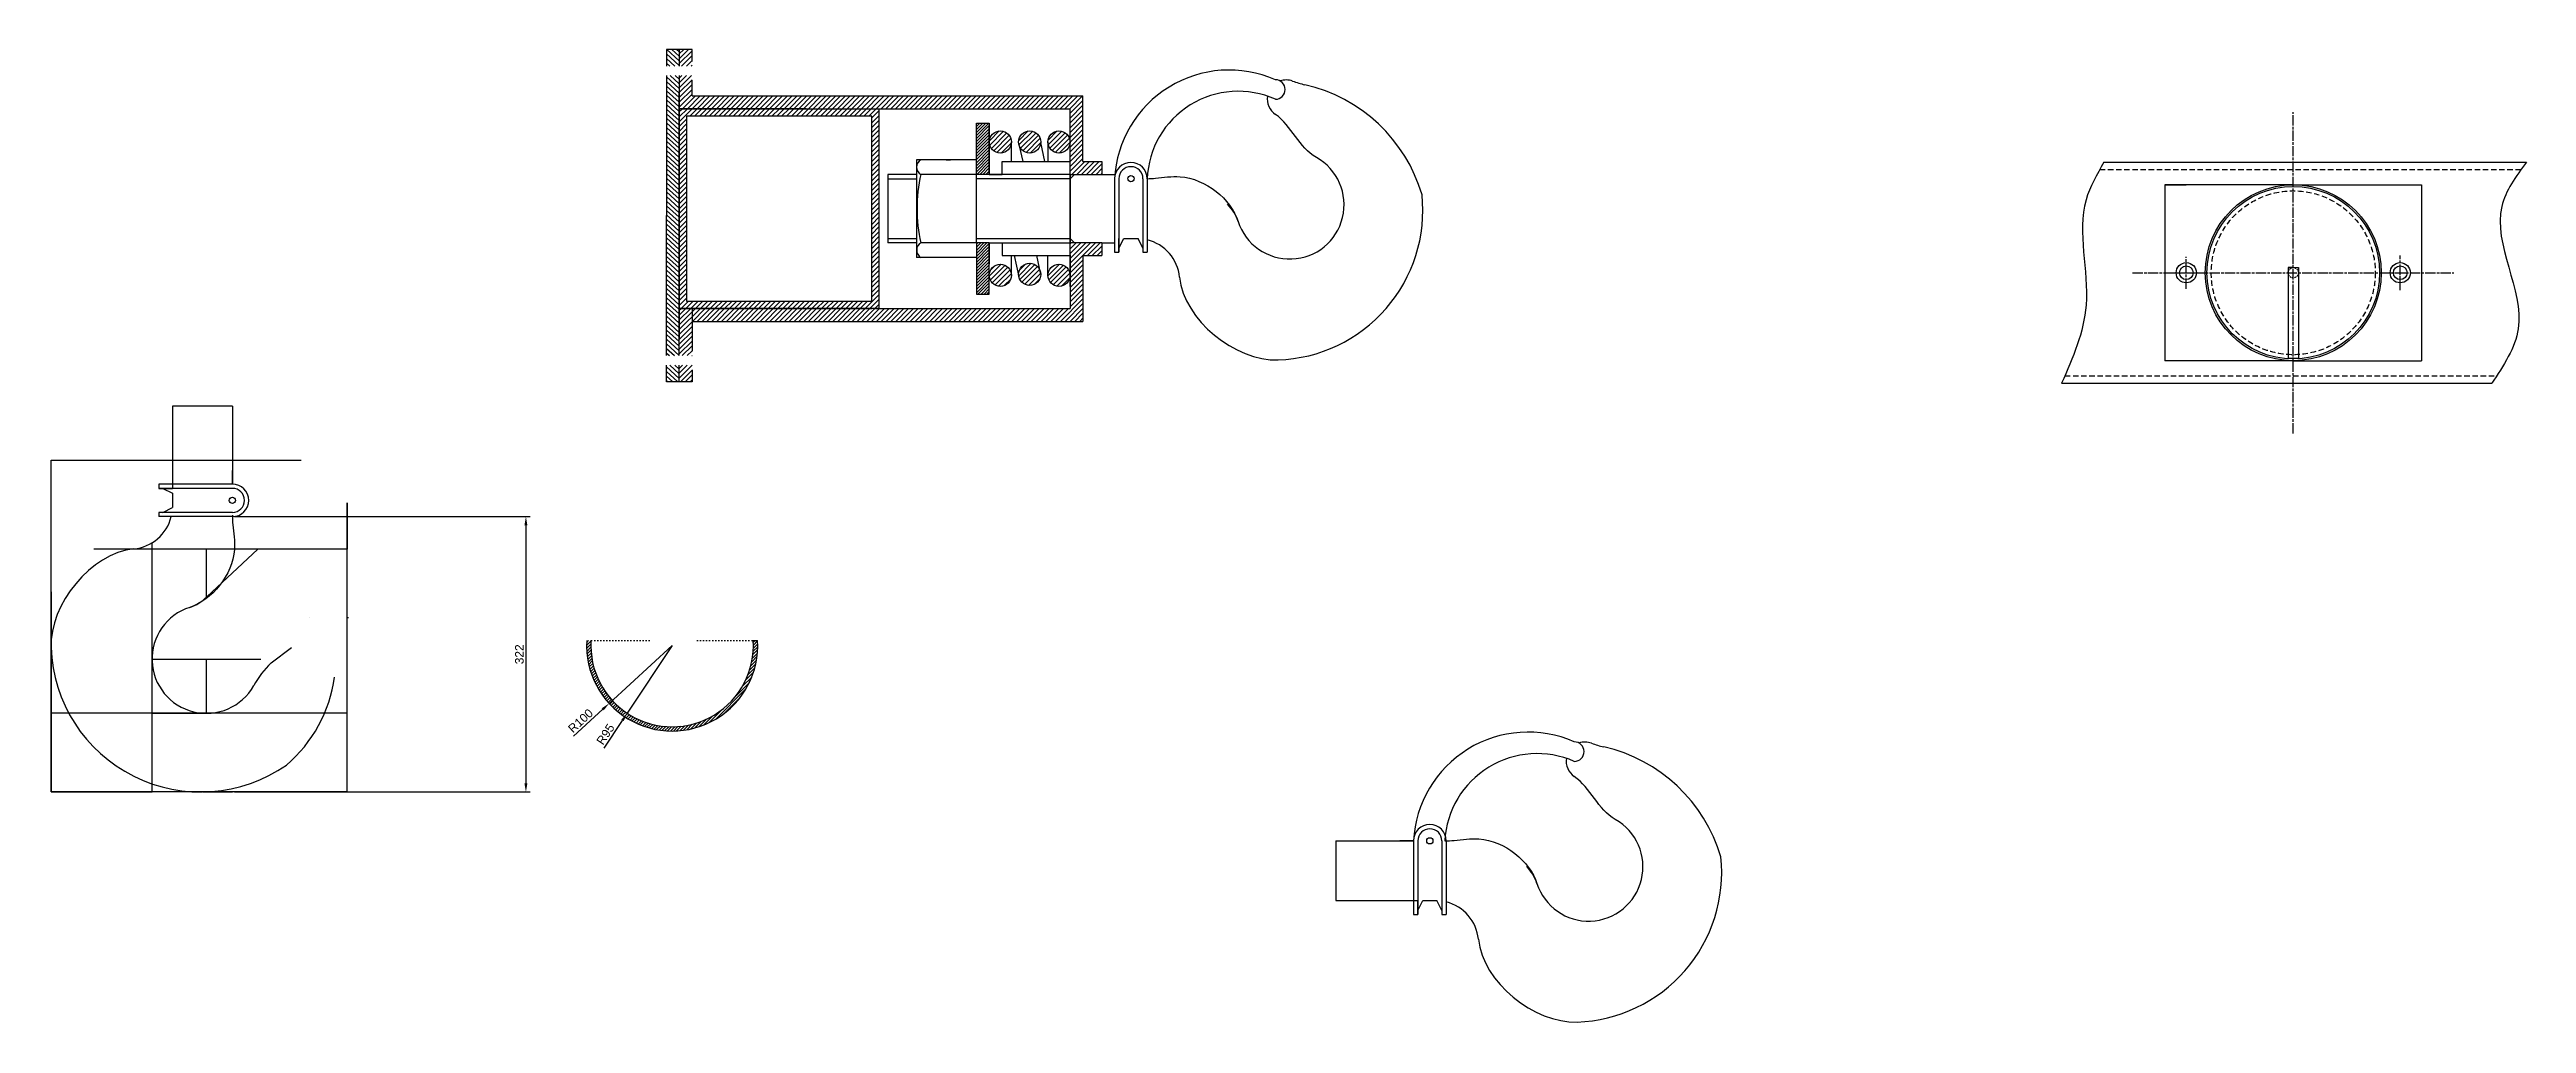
# Model space of a CAD drawing. Header units: millimetres. Extents: x 0 to 32767, y -6628 to 8132.
# Drawn here: x 7130 to 10024, y -554 to 585 of the extents above; entities that cross this region are included whole.
import ezdxf

# ---------------------------------------------------------------- set-up
doc = ezdxf.new("R2010")
doc.units = ezdxf.units.MM
for name, pattern in [('ACISOWELD', [3, 2, -1]), ('AM_ISO08W050', [18, 12, -1.5, 3, -1.5]), ('HIDDEN', [9.525, 6.35, -3.175])]:
    doc.linetypes.add(name, pattern=pattern)
doc.layers.add('AM_7', color=4, linetype='AM_ISO08W050', lineweight=25)
doc.layers.add('AM_8', color=1, linetype='Continuous', lineweight=25)
doc.styles.get("Standard").update_dxf_attribs({"font": 'arial.ttf'})
doc.dimstyles.new('ISO-25', dxfattribs={"dimscale": 4, "dimtxt": 2.5, "dimasz": 2.5, "dimexe": 1.25, "dimexo": 0.625, "dimtad": 1, "dimtxsty": 'Standard', "dimcen": 2.5, "dimadec": 0, "dimazin": 0, "dimtfac": 1, "dimtmove": 0, "dimatfit": 3, "dimfxl": 1, "dimarcsym": 0})
doc.dimstyles.new('ISO-25$0', dxfattribs={"dimscale": 4, "dimtxt": 2.5, "dimasz": 2.5, "dimexe": 1.25, "dimexo": 0.625, "dimtad": 1, "dimtxsty": 'Standard', "dimcen": 2.5, "dimadec": 0, "dimazin": 0, "dimtfac": 1, "dimtmove": 0, "dimatfit": 3, "dimfxl": 1, "dimarcsym": 0})
pattern_1 = [(45, (-387.863, 8.2), (-2.8284271, 2.8284271), [])]
pattern_2 = [(45, (0, 0), (-2.8284271, 2.8284271), [])]

msp = doc.modelspace()

# ---------------------------------------------------------------- blocks, each defined once
blk = doc.blocks.new('*D45')
at = {"color": 0, "lineweight": -2, "transparency": 16777216}
for p, q in [((7857.3, -112.3), (7783.6, -180)), ((7741.9, -218.3), (7776.3, -186.7))]:
    blk.add_line(p, q, dxfattribs=at)
at = {"color": 0, "transparency": 16777216}
blk.add_solid([(7775.1, -185.5), (7777.4, -188), (7783.6, -180)], dxfattribs=at)
at = {"layer": 'Defpoints', "color": 0, "transparency": 16777216}
for p in [(7857.3, -112.3), (7783.6, -180)]:
    blk.add_point(p, dxfattribs=at)
at = {"color": 0, "transparency": 16777216, "insert": (7750.3, -200.3), "char_height": 10, "attachment_point": 5, "rotation": 42.5859}
blk.add_mtext('R100', dxfattribs=at)
blk = doc.blocks.new('*D46')
at = {"color": 0, "lineweight": -2, "transparency": 16777216}
for p, q in [((7857.3, -112.3), (7804.8, -191.5)), ((7777.7, -232.3), (7799.3, -199.8))]:
    blk.add_line(p, q, dxfattribs=at)
at = {"color": 0, "transparency": 16777216}
blk.add_solid([(7797.9, -198.9), (7800.6, -200.7), (7804.8, -191.5)], dxfattribs=at)
at = {"layer": 'Defpoints', "color": 0, "transparency": 16777216}
for p in [(7857.3, -112.3), (7804.8, -191.5)]:
    blk.add_point(p, dxfattribs=at)
at = {"color": 0, "transparency": 16777216, "insert": (7779.4, -216), "char_height": 10, "attachment_point": 5, "rotation": 56.4657}
blk.add_mtext('R95', dxfattribs=at)
blk = doc.blocks.new('*D47')
at = {"color": 0, "lineweight": -2, "transparency": 16777216}
for p, q in [((7345.9, 38.5), (7691.4, 38.5)), ((7686.4, 28.5), (7686.4, -273.5)), ((7345.9, -283.5), (7691.4, -283.5))]:
    blk.add_line(p, q, dxfattribs=at)
at = {"color": 0, "transparency": 16777216}
for points in [[(7684.7, 28.5), (7688.1, 28.5), (7686.4, 38.5)], [(7684.7, -273.5), (7688.1, -273.5), (7686.4, -283.5)]]:
    blk.add_solid(points, dxfattribs=at)
at = {"layer": 'Defpoints', "color": 0, "transparency": 16777216}
for p in [(7343.4, 38.5), (7343.4, -283.5), (7686.4, -283.5)]:
    blk.add_point(p, dxfattribs=at)
at = {"color": 0, "transparency": 16777216, "insert": (7678.8, -122.5), "char_height": 10, "attachment_point": 5, "rotation": 90}
blk.add_mtext('322', dxfattribs=at)

# ---------------------------------------------------------------- dimensions: what is measured, and where the dimension line sits
dim = msp.add_linear_dim(base=(7686.397, -283.53), p1=(7343.386, 38.47), p2=(7343.386, -283.53), angle=90, dimstyle='ISO-25$0', override={"dimdec": 1})
dim.commit()
dim.dimension.update_dxf_attribs({"geometry": '*D47', "text_midpoint": (7678.788, -122.53)})
for mpoint, picture, middle in [((7783.633, -179.957), '*D45', (7750.276, -200.285)), ((7804.778, -191.475), '*D46', (7779.388, -216.019))]:
    dim = msp.add_radius_dim(center=(7857.259, -112.287), mpoint=mpoint, dimstyle='ISO-25')
    dim.commit()
    dim.dimension.update_dxf_attribs({"geometry": picture, "text_midpoint": middle})

# ---------------------------------------------------------------- hatches: boundary and pattern name
at = {"layer": 'AM_8', "true_color": 0x136734}
h = msp.add_hatch(dxfattribs=at)
h.set_pattern_fill('_U', color=116, scale=4, angle=138, style=0, pattern_type=0)
h.set_pattern_definition([(138, (-294.6164, 60.544), (-2.6765224, -2.9725793), [])])
h.paths.add_polyline_path([(7865.611, 584.786), (7850.611, 584.786), (7850.611, 565.342), (7865.611, 565.342)])
h.paths.add_polyline_path([(7865.611, 215.629), (7850.611, 215.629), (7850.611, 196.186), (7865.611, 196.186)])
h.paths.add_polyline_path([(7850.611, 554.229), (7850.611, 226.742), (7865.611, 226.742), (7865.611, 554.229)])
h = msp.add_hatch(dxfattribs=at)
h.set_pattern_fill('_U', color=116, scale=4, angle=45, style=0, pattern_type=0)
h.set_pattern_definition(pattern_2)
h.paths.add_polyline_path([(7880.611, 584.786), (7865.611, 584.786), (7865.611, 565.342), (7876.982, 565.342), (7878.797, 565.342), (7880.611, 565.342), (7880.611, 570.708)])
h.paths.add_polyline_path([(7880.611, 210.264), (7880.611, 215.629), (7878.797, 215.629), (7876.982, 215.629), (7865.611, 215.629), (7865.611, 196.186), (7880.611, 196.186)])
h.paths.add_polyline_path([(8337.324, 343.754), (8359.366, 343.754), (8359.366, 358.686), (8322.311, 358.686), (8322.311, 307.686), (8322.311, 281.886), (8099.211, 281.886), (8094.911, 281.886), (7865.611, 281.886), (7865.611, 226.742), (7876.982, 226.742), (7878.797, 226.742), (7880.611, 226.742), (7880.611, 232.108), (7880.611, 266.886), (8337.324, 266.886)])
h.paths.add_polyline_path([(8322.311, 515.486), (8322.311, 438.686), (8322.324, 438.686), (8359.366, 438.686), (8359.366, 453.686), (8337.324, 453.686), (8337.324, 530.489), (7880.611, 530.489), (7880.611, 554.229), (7865.611, 554.229), (7865.611, 515.486)])
at = {"layer": 'AM_8'}
h = msp.add_hatch(dxfattribs=at)
h.set_pattern_fill('_U', color=256, scale=4, angle=45, style=0, pattern_type=0)
h.set_pattern_definition(pattern_2)
h.paths.add_polyline_path([(7865.611, 281.886), (8099.211, 281.886), (8099.211, 515.486), (7865.611, 515.486)])
h.paths.add_polyline_path([(8090.611, 290.486), (7874.211, 290.486), (7874.211, 506.886), (8090.611, 506.886)], flags=16)
h = msp.add_hatch(dxfattribs=at)
h.set_pattern_fill('_U', color=256, scale=2.5, angle=45, style=0, pattern_type=0)
h.set_pattern_definition([(45, (-387.8631, 8.2), (-1.76776695, 1.76776695), [])])
h.paths.add_polyline_path([(8227.844, 358.686), (8212.844, 358.686), (8212.844, 298.686), (8227.844, 298.686)])
h.paths.add_polyline_path([(8212.844, 498.686), (8212.844, 438.686), (8221.844, 438.686), (8227.844, 438.686), (8227.844, 498.686)])
h = msp.add_hatch(dxfattribs=at)
h.set_pattern_fill('_U', color=256, scale=4, angle=45, style=0, pattern_type=0)
h.set_pattern_definition(pattern_1)
edge = h.paths.add_edge_path()
edge.add_arc((8240.844, 476.686), 13, 180, 537.077451)
edge.add_arc((8240.844, 476.686), 13, 177.077451, 180)
h = msp.add_hatch(dxfattribs=at)
h.set_pattern_fill('_U', color=256, scale=4, angle=45, style=0, pattern_type=0)
h.set_pattern_definition(pattern_1)
edge = h.paths.add_edge_path()
edge.add_arc((8275.078, 476.686), 13, 191.459156, 513.595399)
edge.add_arc((8275.078, 476.686), 13, 153.595399, 191.459156)
edge = h.paths.add_edge_path()
edge.add_arc((8309.311, 476.686), 13, 0, 360)
edge = h.paths.add_edge_path()
edge.add_arc((8309.311, 320.686), 13, 0, 360)
edge = h.paths.add_edge_path()
edge.add_arc((8275.078, 321.836), 13, 0, 360)
edge = h.paths.add_edge_path()
edge.add_arc((8240.844, 320.686), 13, 0, 360)
h = msp.add_hatch(dxfattribs=at)
h.set_pattern_fill('_U', color=256, scale=2.5, angle=45, style=0, pattern_type=0)
h.set_pattern_definition([(45, (-856.4828, -442.2294), (-1.76776695, 1.76776695), [])])
edge = h.paths.add_edge_path()
edge.add_arc((7857.259, -112.287), 95, 176.378909, 363.621091)
edge.add_line((7952.07, -106.287), (7957.079, -106.287))
edge.add_arc((7857.259, -112.287), 100, -183.439813, 3.439813, ccw=False)
edge.add_line((7757.44, -106.287), (7762.449, -106.287))

# ---------------------------------------------------------------- linework, layer by layer
for p, q in [((7865.611, 584.786), (7850.611, 584.786)), ((7850.611, 584.786), (7850.611, 565.342)), ((7880.611, 584.786), (7865.611, 584.786)), ((7865.611, 584.786), (7865.611, 565.342)), ((7880.611, 570.708), (7880.611, 584.786)), ((7850.611, 554.229), (7850.611, 390.486)), ((7865.611, 554.229), (7865.611, 246.22)), ((7865.611, 226.742), (7865.611, 534.752)), ((7880.611, 530.489), (7880.611, 548.864)), ((7880.611, 530.489), (8337.324, 530.489)), ((8337.324, 453.686), (8337.324, 530.489)), ((7865.611, 519.786), (7865.611, 396.486)), ((8014.069, 515.52), (7865.611, 515.486)), ((7865.611, 515.486), (8099.211, 515.486)), ((7874.211, 506.886), (7874.211, 396.486)), ((8090.611, 506.886), (7874.211, 506.886)), ((8090.611, 290.486), (8090.611, 506.886)), ((8099.211, 281.886), (8099.211, 515.486)), ((8099.211, 515.486), (8322.311, 515.486)), ((8212.844, 438.686), (8212.844, 498.686)), ((8212.844, 498.686), (8227.844, 498.686)), ((8227.844, 498.686), (8227.844, 438.686)), ((8227.844, 476.72), (8227.844, 494.55)), ((8322.311, 453.686), (8322.311, 515.486)), ((8227.844, 489.686), (8227.844, 463.686)), ((8227.844, 438.686), (8227.844, 476.72)), ((8227.844, 438.686), (8227.844, 463.686)), ((8227.844, 438.686), (8227.844, 463.686)), ((8253.844, 453.686), (8253.844, 476.686)), ((8262.841, 472.297), (8266.95, 453.686)), ((8292.956, 453.686), (8288.054, 475.897)), ((8296.311, 476.686), (8296.311, 453.686)), ((8322.311, 307.686), (8322.311, 490.836)), ((8109.201, 438.686), (8109.221, 358.686)), ((8142.844, 438.677), (8109.201, 438.669)), ((8212.844, 455.779), (8142.844, 455.779)), ((8142.844, 455.779), (8142.844, 341.661)), ((8177.366, 438.686), (8147.843, 438.679)), ((8212.844, 438.686), (8147.844, 438.686)), ((8177.366, 455.779), (8182.366, 455.779)), ((8212.844, 438.686), (8182.366, 438.686)), ((8212.844, 438.686), (8212.844, 438.686)), ((8227.844, 438.686), (8212.844, 438.686)), ((8212.844, 358.686), (8212.844, 438.686)), ((8227.844, 438.686), (8221.844, 438.686)), ((8227.844, 438.686), (8233.376, 438.686)), ((8322.324, 438.686), (8227.844, 438.686)), ((8227.844, 438.686), (8242.844, 438.686)), ((8242.844, 438.686), (8242.844, 453.686)), ((8242.844, 453.686), (8322.324, 453.686)), ((8296.311, 438.485), (8296.267, 438.686)), ((8296.311, 438.686), (8296.311, 438.485)), ((8322.324, 438.686), (8327.324, 438.686)), ((8322.324, 438.686), (8359.715, 438.686)), ((8322.324, 438.686), (8322.324, 358.686)), ((8324.824, 438.686), (8359.715, 438.686)), ((8337.324, 453.686), (8359.366, 453.686)), ((8359.366, 453.686), (8359.366, 438.686)), ((8359.715, 438.686), (8375.034, 438.686)), ((9530.384, 452.997), (10024.096, 452.997)), ((8374.366, 433.686), (8374.366, 347.686)), ((8379.366, 433.686), (8379.366, 363.686)), ((8407.466, 433.686), (8407.466, 362.21)), ((8412.466, 433.686), (8412.466, 362.21)), ((9751.607, 426.535), (9601.607, 426.535)), ((9601.607, 426.535), (9601.607, 220.859)), ((9601.607, 426.535), (9626.607, 426.535)), ((9751.607, 426.535), (9901.607, 426.535)), ((9901.607, 426.535), (9901.607, 220.859)), ((7850.611, 226.742), (7850.611, 390.486)), ((7865.611, 396.486), (7865.611, 384.486)), ((7865.611, 384.486), (7865.611, 261.186)), ((7874.211, 396.486), (7874.211, 384.486)), ((7874.211, 384.486), (7874.211, 290.486)), ((8142.844, 358.677), (8109.221, 358.669)), ((8182.366, 358.687), (8147.832, 358.679)), ((8212.916, 358.686), (8182.366, 358.686)), ((8212.844, 358.686), (8212.844, 298.686)), ((8227.844, 358.686), (8212.844, 358.686)), ((8227.844, 298.686), (8227.844, 358.686)), ((8227.844, 358.686), (8322.324, 358.686)), ((8227.844, 358.686), (8227.844, 333.686)), ((8242.844, 358.754), (8242.844, 343.754)), ((8359.366, 358.686), (8322.324, 358.686)), ((8359.366, 358.686), (8374.366, 358.686)), ((8359.366, 358.686), (8359.366, 343.686)), ((8359.366, 347.686), (8359.366, 347.686)), ((8374.366, 347.686), (8379.366, 347.686)), ((8379.366, 363.686), (8379.366, 347.686)), ((8379.366, 352.373), (8385.14, 363.686)), ((8379.366, 352.373), (8379.366, 363.686)), ((8385.14, 363.686), (8401.692, 363.686)), ((8385.14, 363.686), (8393.416, 363.686)), ((8407.466, 352.373), (8401.692, 363.686)), ((8407.466, 362.21), (8407.466, 347.686)), ((8407.466, 347.686), (8412.466, 347.686)), ((8412.466, 362.21), (8412.466, 347.686)), ((8212.844, 341.661), (8142.844, 341.661)), ((8242.844, 343.754), (8322.324, 343.754)), ((8253.844, 320.686), (8253.844, 343.754)), ((8256.968, 343.754), (8262.379, 319.054)), ((8288.078, 321.836), (8283.232, 343.754)), ((8296.311, 320.686), (8296.311, 343.754)), ((8322.311, 344.836), (8322.311, 281.886)), ((8337.324, 343.686), (8359.366, 343.686)), ((8337.324, 343.686), (8337.324, 266.886)), ((9745.607, 329.697), (9745.607, 223.697)), ((9751.607, 329.697), (9745.607, 329.697)), ((9745.607, 329.697), (9757.607, 329.697)), ((9757.607, 329.697), (9757.607, 223.697)), ((7874.211, 290.486), (8090.611, 290.486)), ((8212.844, 298.686), (8227.844, 298.686)), ((8099.211, 281.886), (7865.611, 281.886)), ((7865.611, 281.886), (7869.911, 281.886)), ((7869.911, 281.886), (8090.611, 281.886)), ((7880.611, 281.886), (7880.611, 266.886)), ((7880.611, 268.032), (7880.611, 232.108)), ((7880.611, 266.886), (8337.324, 266.886)), ((8094.911, 281.886), (8099.211, 281.886)), ((8099.211, 281.886), (8322.311, 281.886)), ((7850.611, 196.186), (7850.611, 215.629)), ((7865.611, 196.186), (7865.611, 215.629)), ((7880.611, 210.264), (7880.611, 196.186)), ((9751.607, 220.859), (9601.607, 220.859)), ((9745.607, 223.697), (9757.607, 223.697)), ((9751.607, 220.859), (9901.607, 220.859)), ((7865.611, 196.186), (7850.611, 196.186)), ((7880.611, 196.186), (7865.611, 196.186)), ((9480.968, 194.397), (9983.468, 194.397)), ((7343.386, 167.551), (7273.386, 167.551)), ((7273.386, 167.551), (7273.386, 76.57)), ((7343.386, 167.551), (7343.386, 76.57)), ((7131.47, -283.53), (7131.47, 104.47)), ((7131.47, 104.47), (7423.789, 104.47)), ((7343.386, 76.57), (7343.386, 92.57)), ((7273.386, 76.57), (7257.386, 76.57)), ((7257.386, 76.57), (7257.386, 76.57)), ((7257.386, 76.57), (7257.386, 71.57)), ((7273.386, 71.57), (7257.386, 71.57)), ((7262.073, 71.57), (7273.386, 65.795)), ((7343.386, 76.57), (7273.386, 76.57)), ((7273.386, 76.57), (7273.386, 71.57)), ((7343.386, 71.57), (7273.386, 71.57)), ((7273.386, 65.795), (7273.386, 49.244)), ((7273.386, 65.795), (7273.386, 57.52)), ((7271.91, 43.47), (7257.386, 43.47)), ((7257.386, 43.47), (7257.386, 38.47)), ((7271.91, 38.47), (7257.386, 38.47)), ((7262.073, 43.47), (7273.386, 49.244)), ((7343.386, 43.47), (7271.91, 43.47)), ((7343.386, 38.47), (7271.91, 38.47)), ((7477.47, -283.53), (7477.47, 54.47)), ((7477.47, 54.47), (7477.47, 38.47)), ((7477.47, 38.47), (7477.47, 0.37)), ((7477.47, 0.37), (7181.47, 0.37)), ((7249.47, -283.53), (7249.47, 7.872)), ((7312.97, -55.897), (7312.97, 0.37)), ((7372.941, 0.37), (7313.523, -55.353)), ((7131.47, -49.63), (7131.47, -283.53)), ((7433.346, -79.58), (7433.429, -79.58)), ((7477.47, -79.58), (7479.088, -79.58)), ((7388.746, -132.515), (7412.466, -114.574)), ((7952.07, -106.287), (7957.079, -106.287)), ((7249.47, -191.53), (7249.47, -128.03)), ((7249.47, -128.03), (7351.565, -128.03)), ((7312.97, -191.53), (7312.97, -128.03)), ((7312.97, -128.03), (7376.47, -128.03)), ((7477.47, -191.53), (7131.47, -191.53)), ((7249.47, -191.53), (7312.97, -191.53)), ((7477.47, -283.53), (7477.47, -191.53)), ((7477.47, -283.53), (7131.47, -283.53)), ((7131.47, -283.53), (7249.47, -283.53)), ((7308.386, -283.53), (7343.386, -283.53)), ((8632.627, -340.621), (8632.627, -410.621)), ((8632.627, -340.621), (8723.608, -340.621)), ((8723.608, -340.621), (8707.608, -340.621)), ((8723.608, -340.621), (8723.608, -410.621)), ((8728.608, -340.621), (8728.608, -410.621)), ((8756.708, -340.621), (8756.708, -412.097)), ((8761.708, -340.621), (8761.708, -412.097)), ((8632.627, -410.621), (8723.608, -410.621)), ((8723.608, -410.621), (8723.608, -426.621)), ((8723.608, -410.621), (8728.608, -410.621)), ((8723.608, -426.621), (8723.608, -426.621)), ((8723.608, -426.621), (8728.608, -426.621)), ((8728.608, -410.621), (8728.608, -426.621)), ((8728.608, -421.934), (8734.382, -410.621)), ((8734.382, -410.621), (8750.934, -410.621)), ((8734.382, -410.621), (8742.658, -410.621)), ((8756.708, -421.934), (8750.934, -410.621)), ((8756.708, -412.097), (8756.708, -426.621)), ((8756.708, -426.621), (8761.708, -426.621)), ((8761.708, -412.097), (8761.708, -426.621))]:
    msp.add_line(p, q)
at = {"color": 3}
for p, q in [((8322.324, 433.686), (8327.324, 438.686)), ((8109.202, 433.669), (8142.844, 433.669)), ((8146.792, 433.669), (8147.366, 433.669)), ((8322.324, 433.686), (8212.844, 433.686)), ((8109.219, 363.686), (8142.844, 363.686)), ((8146.795, 363.686), (8147.366, 363.686)), ((8212.844, 363.686), (8322.324, 363.686)), ((8322.324, 363.754), (8327.324, 358.754))]:
    msp.add_line(p, q, dxfattribs=at)
at = {"linetype": 'HIDDEN'}
for p, q in [((9525.471, 444.397), (10017.827, 444.397)), ((9484.707, 202.997), (9989.186, 202.997))]:
    msp.add_line(p, q, dxfattribs=at)
for points in [[(8379.366, 347.686), (8379.366, 363.686)], [(7257.386, 71.57), (7273.386, 71.57)], [(8728.608, -426.621), (8728.608, -410.621)]]:
    msp.add_lwpolyline(points)
for centre, radius in [((8240.844, 476.686), 13), ((8275.078, 476.686), 13), ((8309.311, 476.686), 13), ((8393.416, 433.686), 3.655), ((9751.607, 323.697), 102.838), ((9751.607, 323.697), 100.83), ((8240.844, 320.686), 13), ((8275.078, 321.836), 13), ((8309.311, 320.686), 13), ((9626.607, 323.697), 11.8), ((9626.607, 323.697), 7.95), ((9876.607, 323.697), 11.8), ((9876.607, 323.697), 7.95), ((7343.386, 57.52), 3.655), ((7131.47, -283.53), 8.411511692697602e-13), ((8742.658, -340.621), 3.655)]:
    msp.add_circle(centre, radius)
msp.add_circle((9751.607, 323.697), 95.85, dxfattribs=at)
at = {"linetype": 'ACISOWELD'}
msp.add_circle((9751.607, 323.697), 6, dxfattribs=at)
for centre, radius, start, end in [((8508.146, 426.86), 133.954, 66.195826, 177.079282), ((8518.671, 429.651), 106.282, 65.815872, 177.81784), ((8574.764, 527.074), 22.066, 171.925428, 235.328859), ((8562.211, 538.012), 11.407, 270, 90), ((8574.764, 527.074), 22.066, 69.920474, 108.571821), ((8622.852, 658.627), 118, 249.920474, 257.15887), ((8555.353, 362.513), 185.71, 16.367516, 77.15887), ((8152.66, 447.232), 9.81, 119.401024, 240.598976), ((8326.066, 398.686), 182.655, 167.350172, 192.649828), ((8393.416, 433.686), 19.05, 0, 180), ((8393.416, 433.686), 14.05, 0, 180), ((8410.808, 551.686), 118, 270.805107, 275.456554), ((8578.966, 403.27), 63.5, 197.856645, 60.680915), ((8578.966, 403.27), 63.5, 197.856645, 60.680915), ((8559.415, 396.728), 175.062, 271.980915, 5.94021), ((8470.934, 368.467), 50, 17.856645, 45), ((8152.939, 350.173), 9.92, 120.897886, 239.102114), ((8400.407, 313.686), 50, 5.56045, 76.04388), ((7343.386, 57.52), 19.05, 270, 90), ((7343.386, 57.52), 14.05, 270, 90), ((7223.386, 50.528), 50, 275.56045, 346.04388), ((7461.386, 40.128), 118, 180, 185.456554), ((7278.167, -19.998), 50, 287.856645, 315), ((7312.97, -128.03), 63.5, 107.856645, 330.680915), ((7312.97, -128.03), 63.5, 107.856645, 330.680915), ((7306.428, -108.479), 175.062, 181.980915, 304.889203), ((7857.259, -112.287), 100, 176.560187, 3.439813), ((7857.259, -112.287), 95, 176.378909, 3.621091), ((7471.221, -216.906), 118, 134.342305, 150.680915), ((7298.494, -126.239), 165.872, 310.655852, 352.036293), ((8857.388, -347.447), 133.954, 66.195826, 177.079282), ((8911.453, -236.296), 11.407, 270, 90), ((8924.006, -247.233), 22.066, 69.920474, 108.571821), ((8972.094, -115.68), 118, 249.920474, 257.15887), ((8904.595, -411.794), 185.71, 16.367516, 77.15887), ((8868.061, -346.808), 108.188, 66.354301, 176.721917), ((8924.006, -247.233), 22.066, 171.925428, 235.328859), ((8928.208, -371.037), 63.5, 197.856645, 60.680915), ((8928.208, -371.037), 63.5, 197.856645, 60.680915), ((8742.658, -340.621), 19.05, 0, 180), ((8742.658, -340.621), 14.05, 0, 180), ((8760.05, -222.621), 118, 270, 275.456554), ((8820.175, -405.84), 50, 17.856645, 45), ((8908.656, -377.579), 175.062, 271.980915, 5.94021), ((8749.649, -460.621), 50, 5.56045, 76.04388)]:
    msp.add_arc(centre, radius, start, end)
for points in [[(8610.06, 458.637), (8589.885, 469.967), (8581.241, 495.764), (8562.211, 508.926)], [(8450.172, 318.531), (8455.033, 268.594), (8515.324, 220.036), (8565.466, 221.77)], [(7228.23, 0.764), (7178.294, -4.098), (7129.736, -64.388), (7131.47, -114.53)], [(8959.302, -315.671), (8939.127, -304.34), (8930.483, -278.543), (8911.453, -265.381)], [(8799.413, -455.777), (8804.275, -505.713), (8864.565, -554.271), (8914.708, -552.537)]]:
    msp.add_open_spline(points, degree=3)
for points in [[(8422.029, 434.22), (8431.261, 435.102), (8471.541, 441.67), (8510.177, 409.71), (8518.525, 383.799)], [(7343.92, 28.907), (7344.802, 19.675), (7351.37, -20.606), (7319.41, -59.242), (7293.499, -67.589)], [(8771.27, -340.087), (8780.502, -339.205), (8820.783, -332.637), (8859.419, -364.597), (8867.767, -390.508)]]:
    msp.add_open_spline(points, degree=3, knots=[9.29149122, 9.29149122, 9.29149122, 9.29149122, 35.53840464, 117.20577661, 117.20577661, 117.20577661, 117.20577661])
for points in [[(9530.384, 452.997), (9509.507, 409.04), (9509.507, 285.88), (9480.968, 194.397)], [(10024.096, 452.997), (9995.174, 401.324), (10014.456, 258.212), (9983.468, 194.397)]]:
    msp.add_spline(points, degree=3)
at = {"layer": 'AM_7'}
for p, q in [((9751.607, 135.906), (9751.607, 511.489)), ((9563.816, 323.697), (9939.398, 323.697)), ((9607.977, 323.697), (9645.238, 323.697)), ((9626.607, 305.067), (9626.607, 342.328)), ((9856.33, 323.697), (9896.884, 323.697)), ((9876.607, 303.421), (9876.607, 343.974))]:
    msp.add_line(p, q, dxfattribs=at)

msp.set_redraw_order([(e.dxf.handle, doc.entitydb.next_handle()) for e in msp.query("TEXT MTEXT ATTDEF DIMENSION ARC_DIMENSION")])  # texts and dimensions are drawn at this point

doc.saveas('drawing.dxf')
